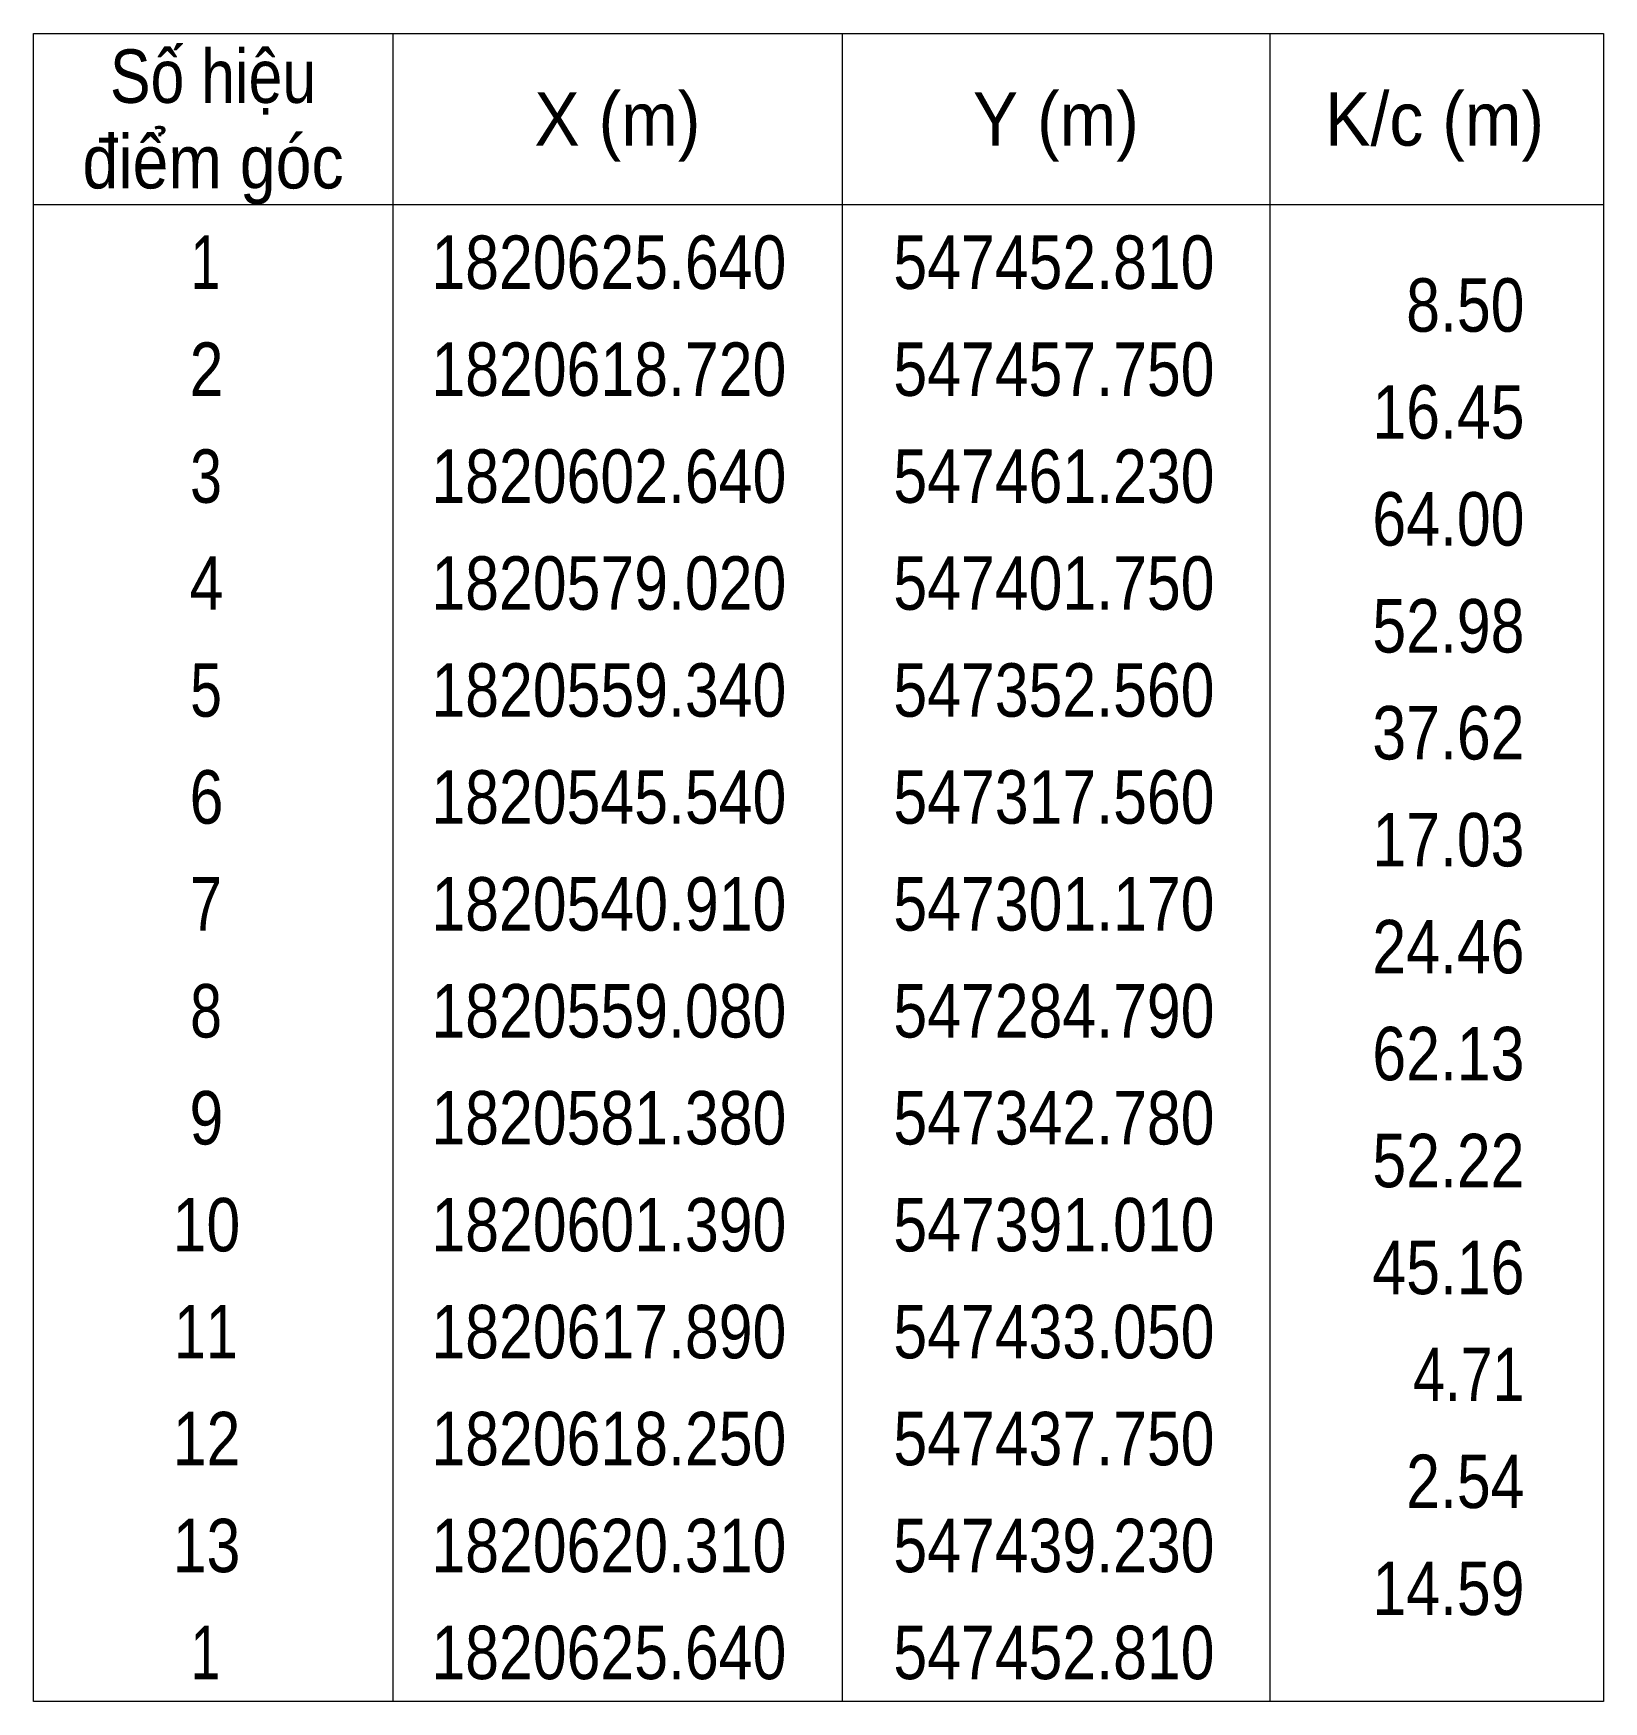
# Model space of a CAD drawing. Header units: metres. Extents: x 546779 to 547685, y 1820296 to 1820854.
# Drawn here: x 547611.6 to 547685, y 1820514.6 to 1820592.6 of the extents above; entities that cross this region are included whole.
import ezdxf
from ezdxf.enums import TextEntityAlignment as Align

# ---------------------------------------------------------------- set-up
doc = ezdxf.new("R2010")
doc.units = ezdxf.units.M
doc.layers.add('63', color=7, linetype='Continuous', lineweight=13)

msp = doc.modelspace()

# ---------------------------------------------------------------- texts
at = {"layer": '63'}
for s, width, p in [('Số hiệu', 0.85, (547620, 1820589.32)), ('X (m)', 0.95, (547638.9, 1820587.32)), ('Y (m)', 0.95, (547659.395, 1820587.32)), ('K/c (m)', 0.95, (547677.1, 1820587.32)), ('điểm góc', 0.9, (547620, 1820585.32)), (' 1', 0.75, (547619.295, 1820580.62)), ('1820625.640', 0.85, (547638.5, 1820580.62)), ('547452.810', 0.85, (547659.305, 1820580.62)), (' 2', 0.85, (547619.3, 1820575.62)), ('1820618.720', 0.85, (547638.5, 1820575.62)), ('547457.750', 0.85, (547659.305, 1820575.62)), (' 3', 0.8, (547619.3, 1820570.62)), ('1820602.640', 0.85, (547638.5, 1820570.62)), ('547461.230', 0.85, (547659.305, 1820570.62)), (' 4', 0.85, (547619.295, 1820565.62)), ('1820579.020', 0.85, (547638.5, 1820565.62)), ('547401.750', 0.85, (547659.305, 1820565.62)), (' 5', 0.8, (547619.3, 1820560.62)), ('1820559.340', 0.85, (547638.5, 1820560.62)), ('547352.560', 0.85, (547659.305, 1820560.62)), (' 6', 0.85, (547619.3, 1820555.62)), ('1820545.540', 0.85, (547638.5, 1820555.62)), ('547317.560', 0.85, (547659.305, 1820555.62)), (' 7', 0.8, (547619.3, 1820550.62)), ('1820540.910', 0.85, (547638.5, 1820550.62)), ('547301.170', 0.85, (547659.305, 1820550.62)), (' 8', 0.8, (547619.3, 1820545.62)), ('1820559.080', 0.85, (547638.5, 1820545.62)), ('547284.790', 0.85, (547659.305, 1820545.62)), (' 9', 0.85, (547619.295, 1820540.62)), ('1820581.380', 0.85, (547638.5, 1820540.62)), ('547342.780', 0.85, (547659.305, 1820540.62)), (' 10', 0.85, (547619.295, 1820535.62)), ('1820601.390', 0.85, (547638.5, 1820535.62)), ('547391.010', 0.85, (547659.305, 1820535.62)), (' 11', 0.8, (547619.295, 1820530.62)), ('1820617.890', 0.85, (547638.5, 1820530.62)), ('547433.050', 0.85, (547659.305, 1820530.62)), (' 12', 0.85, (547619.3, 1820525.62)), ('1820618.250', 0.85, (547638.5, 1820525.62)), ('547437.750', 0.85, (547659.305, 1820525.62)), (' 13', 0.85, (547619.3, 1820520.62)), ('1820620.310', 0.85, (547638.5, 1820520.62)), ('547439.230', 0.85, (547659.305, 1820520.62)), (' 1', 0.75, (547619.295, 1820515.62)), ('1820625.640', 0.85, (547638.5, 1820515.62)), ('547452.810', 0.85, (547659.305, 1820515.62))]:
    msp.add_text(s, height=2.5, dxfattribs=dict(at, width=width)).set_placement(p, align=Align.CENTER)
for s, width, p in [('8.50', 0.85, (547681.3, 1820578.62)), ('16.45', 0.85, (547681.3, 1820573.62)), ('64.00', 0.85, (547681.3, 1820568.62)), ('52.98', 0.85, (547681.3, 1820563.62)), ('37.62', 0.85, (547681.3, 1820558.62)), ('17.03', 0.85, (547681.3, 1820553.62)), ('24.46', 0.85, (547681.3, 1820548.62)), ('62.13', 0.85, (547681.3, 1820543.62)), ('52.22', 0.85, (547681.3, 1820538.62)), ('45.16', 0.85, (547681.3, 1820533.62)), ('4.71', 0.8, (547681.3, 1820528.62)), ('2.54', 0.85, (547681.3, 1820523.62)), ('14.59', 0.85, (547681.3, 1820518.62))]:
    msp.add_text(s, height=2.5, dxfattribs=dict(at, width=width)).set_placement(p, align=Align.RIGHT)

# ---------------------------------------------------------------- linework, layer by layer
at = {"layer": '63'}
for p, q in [((547628.4, 1820592.57), (547628.4, 1820514.57)), ((547649.4, 1820592.57), (547649.4, 1820514.57)), ((547669.4, 1820592.57), (547669.4, 1820514.57)), ((547611.6, 1820584.57), (547685, 1820584.57))]:
    msp.add_line(p, q, dxfattribs=at)
msp.add_lwpolyline([(547611.6, 1820592.57), (547685, 1820592.57), (547685, 1820514.57), (547611.6, 1820514.57)], close=True, dxfattribs=at)

msp.set_redraw_order([(e.dxf.handle, doc.entitydb.next_handle()) for e in msp.query("TEXT MTEXT ATTDEF DIMENSION ARC_DIMENSION")])  # texts and dimensions are drawn at this point

doc.saveas('drawing.dxf')
